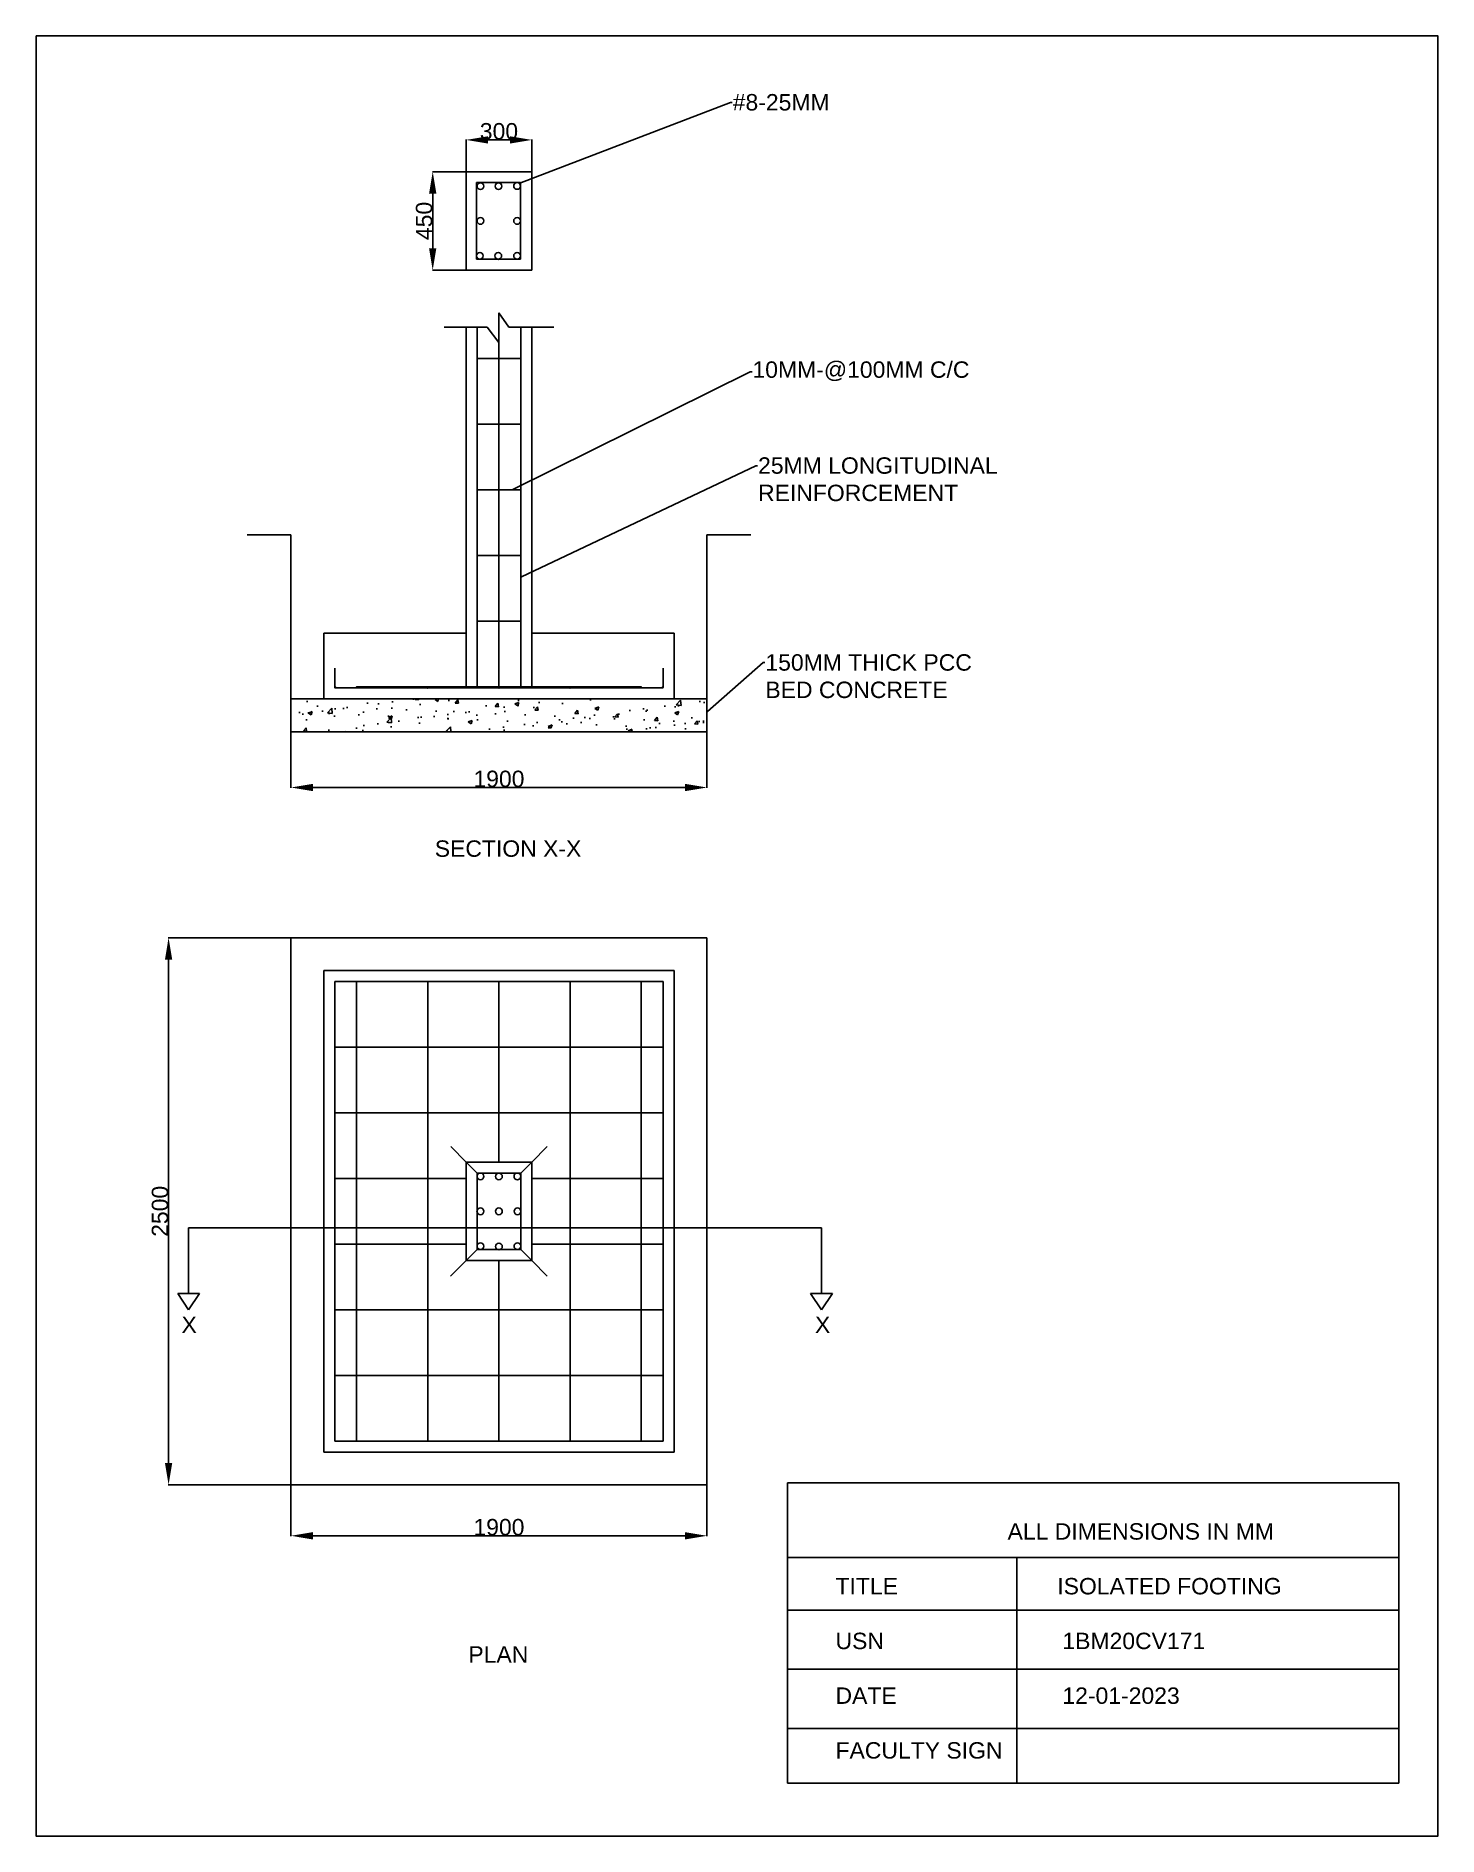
# Model space of a CAD drawing. Header units: millimetres. Extents: x 40145 to 205557, y -151835 to 42548.
# Drawn here: x 61319 to 67722, y 26135 to 34358 of the extents above; entities that cross this region are included whole.
import ezdxf
from ezdxf import colors
from ezdxf.entities.mleader import LeaderData, LeaderLine
from ezdxf.math import Vec2, Vec3

# ---------------------------------------------------------------- set-up
doc = ezdxf.new("R2010")
doc.units = ezdxf.units.MM
doc.styles.get("Standard").update_dxf_attribs({"font": 'arial.ttf'})
doc.dimstyles.new('ISO-25', dxfattribs={"dimtxt": 2.5, "dimasz": 100, "dimexe": 1.25, "dimexo": 0.625, "dimtad": 1, "dimtxsty": 'Standard', "dimcen": 2.5, "dimadec": 0, "dimazin": 0, "dimtfac": 1, "dimtmove": 0, "dimatfit": 3, "dimfxl": 1, "dimarcsym": 0})

msp = doc.modelspace()

# ---------------------------------------------------------------- texts
at = {"char_height": 75, "attachment_point": 1}
for s, width, insert in [('SECTION X-X', 1486.4668037, (63140.30926, 30683.19083)), ('X', 143.1173081, (61983.52652, 28507.90082)), ('X', 143.1173081, (64876.75115, 28507.90082)), ('                           ALL DIMENSIONS IN MM\\P\\PTITLE                         ISOLATED FOOTING\\P\\PUSN                            1BM20CV171\\P\\PDATE                          12-01-2023\\P\\PFACULTY SIGN', 4629.8983593, (64970.62895, 27563.6803)), ('PLAN', 1064.3262871, (63293.78951, 27001.7558))]:
    msp.add_mtext_dynamic_manual_height_columns(s, width=width, gutter_width=12.5, heights=[0], dxfattribs=dict(at, insert=insert))

# ---------------------------------------------------------------- blocks, each defined once
blk = doc.blocks.new('*D1')
at = {"color": 0, "lineweight": -2, "transparency": 16777216}
for p, q in [((62483.4, 31178.7), (62483.4, 30923.5)), ((64383.4, 31178.7), (64383.4, 30923.5)), ((62583.4, 30924.8), (64283.4, 30924.8))]:
    blk.add_line(p, q, dxfattribs=at)
at = {"color": 0, "transparency": 16777216}
for points in [[(62583.4, 30941.4), (62583.4, 30908.1), (62483.4, 30924.8)], [(64283.4, 30941.4), (64283.4, 30908.1), (64383.4, 30924.8)]]:
    blk.add_solid(points, dxfattribs=at)
at = {"layer": 'Defpoints', "color": 0, "transparency": 16777216}
for p in [(62483.4, 31179.4), (64383.4, 31179.4), (64383.4, 30924.8)]:
    blk.add_point(p, dxfattribs=at)
at = {"color": 0, "transparency": 16777216, "insert": (63433.4, 30963.7), "char_height": 75, "attachment_point": 5}
blk.add_mtext('1900', dxfattribs=at)
blk = doc.blocks.new('*D2')
at = {"color": 0, "lineweight": -2, "transparency": 16777216}
for p, q in [((63282.8, 33738.1), (63129.6, 33738.1)), ((63130.9, 33638.1), (63130.9, 33388.1)), ((63282.8, 33288.1), (63129.6, 33288.1))]:
    blk.add_line(p, q, dxfattribs=at)
at = {"color": 0, "transparency": 16777216}
for points in [[(63114.2, 33638.1), (63147.5, 33638.1), (63130.9, 33738.1)], [(63114.2, 33388.1), (63147.5, 33388.1), (63130.9, 33288.1)]]:
    blk.add_solid(points, dxfattribs=at)
at = {"layer": 'Defpoints', "color": 0, "transparency": 16777216}
for p in [(63283.4, 33738.1), (63130.9, 33288.1), (63283.4, 33288.1)]:
    blk.add_point(p, dxfattribs=at)
at = {"color": 0, "transparency": 16777216, "insert": (63091.9, 33513.1), "char_height": 75, "attachment_point": 5, "rotation": 90}
blk.add_mtext('450', dxfattribs=at)
blk = doc.blocks.new('*D3')
at = {"color": 0, "lineweight": -2, "transparency": 16777216}
for p, q in [((63283.4, 33738.7), (63283.4, 33884.5)), ((63383.4, 33883.3), (63483.4, 33883.3)), ((63583.4, 33738.7), (63583.4, 33884.5))]:
    blk.add_line(p, q, dxfattribs=at)
at = {"color": 0, "transparency": 16777216}
for points in [[(63383.4, 33899.9), (63383.4, 33866.6), (63283.4, 33883.3)], [(63483.4, 33899.9), (63483.4, 33866.6), (63583.4, 33883.3)]]:
    blk.add_solid(points, dxfattribs=at)
at = {"layer": 'Defpoints', "color": 0, "transparency": 16777216}
for p in [(63583.4, 33883.3), (63283.4, 33738.1), (63583.4, 33738.1)]:
    blk.add_point(p, dxfattribs=at)
at = {"color": 0, "transparency": 16777216, "insert": (63433.4, 33922.2), "char_height": 75, "attachment_point": 5}
blk.add_mtext('300', dxfattribs=at)
blk = doc.blocks.new('*D4')
at = {"color": 0, "lineweight": -2, "transparency": 16777216}
for p, q in [((62482.8, 30238.6), (61923.3, 30238.6)), ((61924.5, 30138.6), (61924.5, 27838.6)), ((62482.8, 27738.6), (61923.3, 27738.6))]:
    blk.add_line(p, q, dxfattribs=at)
at = {"color": 0, "transparency": 16777216}
for points in [[(61907.9, 30138.6), (61941.2, 30138.6), (61924.5, 30238.6)], [(61907.9, 27838.6), (61941.2, 27838.6), (61924.5, 27738.6)]]:
    blk.add_solid(points, dxfattribs=at)
at = {"layer": 'Defpoints', "color": 0, "transparency": 16777216}
for p in [(62483.4, 30238.6), (61924.5, 27738.6), (62483.4, 27738.6)]:
    blk.add_point(p, dxfattribs=at)
at = {"color": 0, "transparency": 16777216, "insert": (61885.6, 28988.6), "char_height": 75, "attachment_point": 5, "rotation": 90}
blk.add_mtext('2500', dxfattribs=at)
blk = doc.blocks.new('*D5')
at = {"color": 0, "lineweight": -2, "transparency": 16777216}
for p, q in [((62483.4, 27738), (62483.4, 27505)), ((64383.4, 27738), (64383.4, 27505)), ((62583.4, 27506.3), (64283.4, 27506.3))]:
    blk.add_line(p, q, dxfattribs=at)
at = {"color": 0, "transparency": 16777216}
for points in [[(62583.4, 27522.9), (62583.4, 27489.6), (62483.4, 27506.3)], [(64283.4, 27522.9), (64283.4, 27489.6), (64383.4, 27506.3)]]:
    blk.add_solid(points, dxfattribs=at)
at = {"layer": 'Defpoints', "color": 0, "transparency": 16777216}
for p in [(62483.4, 27738.6), (64383.4, 27738.6), (64383.4, 27506.3)]:
    blk.add_point(p, dxfattribs=at)
at = {"color": 0, "transparency": 16777216, "insert": (63433.4, 27545.2), "char_height": 75, "attachment_point": 5}
blk.add_mtext('1900', dxfattribs=at)

# ---------------------------------------------------------------- dimensions: what is measured, and where the dimension line sits
for base, p1, p2, picture, middle in [((63583.39444, 33883.27735), (63283.39444, 33738.10703), (63583.39444, 33738.10703), '*D3', (63433.39444, 33922.22091)), ((64383.39444, 30924.75736), (62483.39444, 31179.36127), (64383.39444, 31179.36127), '*D1', (63433.39444, 30963.67534))]:
    dim = msp.add_linear_dim(base=base, p1=p1, p2=p2, dimstyle='ISO-25', override={"dimtxt": 75})
    dim.commit()
    dim.dimension.update_dxf_attribs({"geometry": picture, "text_midpoint": middle})
for base, p1, p2, picture, middle in [((63130.86239, 33288.10703), (63283.39444, 33738.10703), (63283.39444, 33288.10703), '*D2', (63091.94442, 33513.10703)), ((61924.54033, 27738.61073), (62483.39444, 30238.61073), (62483.39444, 27738.61073), '*D4', (61885.62235, 28988.61073))]:
    dim = msp.add_linear_dim(base=base, p1=p1, p2=p2, angle=90, dimstyle='ISO-25', override={"dimtxt": 75})
    dim.commit()
    dim.dimension.update_dxf_attribs({"geometry": picture, "text_midpoint": middle})
dim = msp.add_linear_dim(base=(64383.39444, 27506.26394), p1=(62483.39444, 27738.61073), p2=(64383.39444, 27738.61073), dimstyle='ISO-25', override={"dimtxt": 75})
dim.commit()
dim.dimension.update_dxf_attribs({"geometry": '*D5', "text_midpoint": (63433.39444, 27506.26394), "dimtype": 160})

# ---------------------------------------------------------------- hatches: boundary and pattern name
h = msp.add_hatch()
h.set_pattern_fill('AR-CONC', color=256)
h.paths.add_polyline_path([(64383.39444, 31329.36127), (64283.39444, 31329.36127), (62483.39444, 31329.36127), (62483.39444, 31179.36127), (64283.39444, 31179.36127), (64383.39444, 31179.36127)])

# ---------------------------------------------------------------- linework, layer by layer
for p, q in [((63283.39444, 33288.10703), (63283.39444, 33738.10703)), ((63283.39444, 33738.10703), (63583.39444, 33738.10703)), ((63583.39444, 33738.10703), (63583.39444, 33288.10703)), ((63331.48568, 33688.10703), (63531.26206, 33688.10703)), ((63331.48568, 33338.10703), (63331.48568, 33688.10703)), ((63431.37387, 33687.11249), (63431.37387, 33688.10703)), ((63531.26206, 33338.10703), (63531.26206, 33688.10703)), ((63331.48568, 33513.10703), (63333.39444, 33513.10703)), ((63331.48568, 33338.10703), (63531.26206, 33338.10703)), ((63431.37387, 33338.10703), (63431.37387, 33338.65575)), ((63283.39444, 33288.10703), (63583.39444, 33288.10703)), ((63433.39444, 33028.50655), (63433.39444, 33092.56066)), ((63433.39444, 33092.56066), (63479.12969, 33028.50655)), ((63283.39444, 33028.50655), (63183.39444, 33028.50655)), ((63283.39444, 31512.40927), (63283.39444, 33028.50655)), ((63283.39444, 33028.50655), (63379.57691, 33028.50655)), ((63283.39444, 33028.50655), (63333.39444, 33028.50655)), ((63333.39444, 33028.50655), (63333.39444, 31384.36127)), ((63379.57691, 33028.50655), (63433.39444, 32957.72112)), ((63433.39444, 32957.72112), (63433.39444, 33028.50655)), ((63479.12969, 33028.50655), (63583.39444, 33028.50655)), ((63533.39444, 33028.50655), (63533.39444, 31384.36127)), ((63583.39444, 33028.50655), (63583.39444, 31390.13177)), ((63583.39444, 33028.50655), (63683.39444, 33028.50655)), ((63433.39444, 32884.36127), (63433.39444, 32957.72112)), ((63333.39444, 32884.36127), (63533.39444, 32884.36127)), ((63433.39444, 31384.36127), (63433.39444, 32884.36127)), ((63333.39444, 32584.36127), (63533.39444, 32584.36127)), ((63333.39444, 32284.36127), (63533.39444, 32284.36127)), ((62483.39444, 32079.36127), (62283.39444, 32079.36127)), ((62283.39444, 32079.36127), (62483.39444, 32079.36127)), ((62483.39444, 31179.36127), (62483.39444, 32079.36127)), ((64383.39444, 32079.36127), (64483.39444, 32079.36127)), ((64383.39444, 31329.36127), (64383.39444, 32079.36127)), ((64383.39444, 32079.36127), (64583.39444, 32079.36127)), ((63333.39444, 31984.36127), (63533.39444, 31984.36127)), ((63333.39444, 31684.36127), (63533.39444, 31684.36127)), ((63333.39444, 31684.36127), (63533.39444, 31684.36127)), ((62633.39444, 31629.36127), (62633.39444, 31329.36127)), ((63283.39444, 31629.36127), (62633.39444, 31629.36127)), ((64133.39444, 31629.36127), (63583.39444, 31629.36127)), ((64133.39444, 31629.36127), (64083.39444, 31629.36127)), ((64233.39444, 31629.36127), (64133.39444, 31629.36127)), ((64233.39444, 31329.36127), (64233.39444, 31629.36127)), ((63283.39444, 31512.40927), (63283.39444, 31384.36127)), ((62683.39444, 31389.36127), (62683.39444, 31469.36127)), ((64183.39444, 31389.55457), (64183.39444, 31469.36127)), ((64183.39444, 31429.45792), (64183.39444, 31381.67719)), ((62683.39444, 31389.36127), (62683.39444, 31381.86127)), ((62692.50439, 31379.40096), (62685.90947, 31379.36132)), ((62783.39444, 31379.36127), (62693.39444, 31379.36127)), ((62694.2845, 31379.36127), (62694.2845, 31379.40096)), ((63283.39444, 31384.36127), (62783.39444, 31384.36127)), ((62783.39444, 31379.36127), (64083.39444, 31379.36127)), ((63283.39444, 31384.36127), (64083.39444, 31384.36127)), ((63583.39444, 31390.13177), (63583.39444, 31384.36127)), ((64083.39444, 31379.36127), (64172.68178, 31379.36127)), ((64172.68178, 31379.36127), (64180.90123, 31379.36127)), ((64283.39444, 31329.36127), (62483.39444, 31329.36127)), ((62633.39444, 31329.36127), (62683.39444, 31329.36127)), ((64133.39444, 31329.36127), (64233.39444, 31329.36127)), ((64283.39444, 31329.36127), (64383.39444, 31329.36127)), ((64383.39444, 31329.36127), (64383.39444, 31179.36127)), ((62483.39444, 31179.36127), (64283.39444, 31179.36127)), ((64283.39444, 31179.36127), (64383.39444, 31179.36127)), ((62483.39444, 30238.61073), (62483.39444, 28326.73889)), ((62483.39444, 30238.61073), (64283.39444, 30238.61073)), ((64283.39444, 30238.61073), (64383.39444, 30238.61073)), ((64383.39444, 30238.61073), (64383.39444, 27838.61073)), ((62633.39444, 30088.61073), (64233.39444, 30088.61073)), ((62633.39444, 30088.61073), (62633.39444, 27988.61073)), ((62683.39444, 30038.61073), (62683.39444, 28038.61073)), ((62683.39444, 30038.61073), (64183.39444, 30038.61073)), ((62783.39444, 30038.61073), (62783.39444, 28038.61073)), ((63108.39444, 30038.61073), (63108.39444, 28038.61073)), ((63433.39444, 29438.61073), (63433.39444, 30038.61073)), ((63758.39444, 30038.61073), (63758.39444, 28038.61073)), ((64083.39444, 30038.61073), (64083.39444, 28038.61073)), ((64183.39444, 30038.61073), (64183.39444, 28038.61073)), ((64233.39444, 30088.61073), (64233.39444, 27988.61073)), ((62683.39444, 29738.61073), (64183.39444, 29738.61073)), ((62683.39444, 29438.61073), (64183.39444, 29438.61073)), ((63433.39444, 29438.61073), (63433.39444, 29213.61073)), ((63283.39444, 29213.61073), (63213.28919, 29284.9217)), ((63583.39444, 29213.61073), (63654.10512, 29284.32141)), ((63283.39444, 29138.61073), (63283.39444, 29213.61073)), ((63283.39444, 29213.61073), (63583.39444, 29213.61073)), ((63283.39444, 29213.61073), (63283.39444, 28763.61073)), ((63333.39444, 29163.61073), (63283.39444, 29213.61073)), ((63283.39444, 29213.61073), (63583.39444, 29213.61073)), ((63583.39444, 29213.61073), (63533.39444, 29163.61073)), ((63583.39444, 29213.61073), (63583.39444, 28763.61073)), ((63583.39444, 29213.61073), (63583.39444, 28763.61073)), ((62683.39444, 29138.61073), (63283.39444, 29138.61073)), ((63333.39444, 29163.61073), (63333.39444, 28813.61073)), ((63333.39444, 29163.61073), (63533.39444, 29163.61073)), ((63433.39444, 29163.22205), (63433.39444, 29163.61073)), ((63533.39444, 29163.61073), (63533.39444, 28813.61073)), ((63533.39444, 29163.61073), (63533.39444, 28813.61073)), ((63583.39444, 29138.61073), (64183.39444, 29138.61073)), ((63533.31777, 28988.61073), (63533.39444, 28988.61073)), ((64906.68355, 28913.35838), (62016.24691, 28913.35838)), ((62016.24691, 28913.35838), (62016.24691, 28613.35838)), ((64906.68355, 28913.35838), (64906.68355, 28613.35838)), ((62683.39444, 28838.61073), (63283.39444, 28838.61073)), ((63283.39444, 28763.61073), (63333.39444, 28813.61073)), ((63533.39444, 28813.61073), (63333.39444, 28813.61073)), ((63533.39444, 28813.61073), (63583.39444, 28763.61073)), ((63583.39444, 28838.61073), (64183.39444, 28838.61073)), ((63283.39444, 28763.61073), (63212.68377, 28692.90005)), ((63583.39444, 28763.61073), (63283.39444, 28763.61073)), ((63583.39444, 28763.61073), (63283.39444, 28763.61073)), ((63433.39444, 28034.80957), (63433.39444, 28763.61073)), ((63583.39444, 28763.61073), (63654.10512, 28692.90005)), ((61966.24691, 28613.35838), (62016.24691, 28613.35838)), ((62066.24691, 28613.35838), (61966.24691, 28613.35838)), ((61966.24691, 28613.35838), (62016.24691, 28538.35838)), ((62016.24691, 28613.35838), (62066.24691, 28613.35838)), ((62016.24691, 28538.35838), (62066.24691, 28613.35838)), ((62683.39444, 28538.61073), (64183.39444, 28538.61073)), ((64956.68355, 28613.35838), (64856.68355, 28613.35838)), ((64856.68355, 28613.35838), (64906.68355, 28538.35838)), ((64906.68355, 28538.35838), (64956.68355, 28613.35838)), ((62483.39444, 28326.73889), (62483.39444, 27838.61073)), ((62683.39444, 28238.61073), (64183.39444, 28238.61073)), ((62633.39444, 27988.61073), (62633.39444, 27938.61073)), ((62683.39444, 28038.61073), (62683.39444, 27938.61073)), ((62783.39444, 28038.61073), (62783.39444, 27938.61073)), ((63108.39444, 28038.61073), (63108.39444, 27938.61073)), ((63433.39444, 28034.80957), (63433.39444, 27938.61073)), ((63758.39444, 28038.61073), (63758.39444, 27938.61073)), ((64083.39444, 28038.61073), (64083.39444, 27938.61073)), ((64183.39444, 28038.61073), (64183.39444, 27938.61073)), ((64233.39444, 27938.61073), (64233.39444, 27988.61073)), ((62633.39444, 27888.61073), (62633.39444, 27938.61073)), ((62683.39444, 27888.61073), (62633.39444, 27888.61073)), ((62683.39444, 27938.61073), (64183.39444, 27938.61073)), ((62683.39444, 27888.61073), (64183.39444, 27888.61073)), ((64183.39444, 27888.61073), (64233.39444, 27888.61073)), ((64233.39444, 27888.61073), (64233.39444, 27938.61073)), ((62483.39444, 27838.61073), (62483.39444, 27738.61073)), ((64383.39444, 27738.61073), (64383.39444, 27838.61073)), ((62483.39444, 27738.61073), (62633.39444, 27738.61073)), ((62633.39444, 27738.61073), (64383.39444, 27738.61073)), ((67543.26352, 27747.6465), (64751.6034, 27747.6465)), ((64751.6034, 27747.6465), (64751.6034, 27667.52046)), ((67543.26352, 26375.48777), (67543.26352, 27747.6465)), ((64751.6034, 27667.52046), (64751.6034, 26375.48777)), ((64751.6034, 27667.52046), (64751.6034, 27407.11075)), ((64751.6034, 27407.11075), (67543.26352, 27407.11075)), ((65799.10251, 26375.48777), (65799.10251, 27407.11075)), ((67543.26352, 27407.11075), (67543.26352, 27166.73257)), ((67543.26352, 27166.73257), (64751.6034, 27166.73257)), ((64751.6034, 27166.73257), (64751.6034, 26896.30714)), ((64751.6034, 26896.30714), (67543.26352, 26896.30714)), ((67543.26352, 26896.30714), (67543.26352, 26625.88171)), ((67543.26352, 26625.88171), (64751.6034, 26625.88171)), ((64751.6034, 26625.88171), (64751.6034, 26375.48777)), ((64751.6034, 26375.48777), (67543.26352, 26375.48777)), ((67543.26352, 26375.48777), (65799.10251, 26375.48777))]:
    msp.add_line(p, q)
msp.add_lwpolyline([(61319.0384, 34357.94309), (67722.27837, 34357.94309), (67722.27837, 26134.84154), (61319.0384, 26134.84154)], close=True)
for centre, radius in [((63348.67249, 33671.83445), 15.27804), ((63431.37387, 33671.83445), 15.27804), ((63516.1082, 33672.7662), 15.27804), ((63348.67249, 33513.10703), 15.27804), ((63516.1082, 33513.10703), 15.27804), ((63346.39077, 33353.8972), 15.27804), ((63430.31694, 33353.8972), 15.27804), ((63516.1082, 33353.8972), 15.27804), ((62685.89444, 31381.86127), 2.5), ((62783.39444, 31381.86127), 2.5), ((63108.39444, 31381.86127), 2.5), ((63433.39444, 31381.86127), 2.5), ((63758.39444, 31381.86127), 2.5), ((64083.39444, 31381.86127), 2.5), ((64180.90123, 31381.86127), 2.5), ((63348.67249, 29148.33268), 15.27804), ((63433.39444, 29147.94401), 15.27804), ((63517.50998, 29148.33268), 15.27804), ((63348.67249, 28988.61073), 15.27804), ((63433.39444, 28988.61073), 15.27804), ((63518.03972, 28988.61073), 15.27804), ((63348.67249, 28829.2691), 15.27804), ((63433.39444, 28828.02844), 15.27804), ((63517.54255, 28829.2691), 15.27804)]:
    msp.add_circle(centre, radius)
msp.add_arc((62693.39444, 31389.36127), 10, 264.89358719, 270)
for p in [(63331.48568, 33513.10703), (63431.37387, 33338.10703), (62908.39444, 31384.36127), (63033.39444, 31384.36127), (63108.39444, 31379.36127), (63158.39444, 31384.36127), (63433.39444, 31379.36127), (63758.39444, 31379.36127), (63333.39444, 28988.61073), (63433.39444, 28813.61073)]:
    msp.add_point(p)

msp.set_redraw_order([(e.dxf.handle, doc.entitydb.next_handle()) for e in msp.query("TEXT MTEXT ATTDEF DIMENSION ARC_DIMENSION")])  # texts and dimensions are drawn at this point

# ---------------------------------------------------------------- leaders
ml = msp.add_multileader_mtext('Standard')
ml.set_content('#8-25MM', color=256)
ml.set_leader_properties()
ml.build(insert=Vec2(0, 0))
ctx = ml.context
ctx.base_point, ctx.char_height, ctx.plane_origin = Vec3(64499.17526, 34054.59681), 75, Vec3(63525.66329, 33684.68757)
notes = []
notes.append((ctx, [(0, (1, 1, 0), (64491.17526, 34054.59681), (1, 0), 8, [(0, [(63525.66329, 33684.68757)], 0, [])])]))
ctx.mtext.insert, ctx.mtext.flow_direction = Vec3(64501.17526, 34092.7363), 5
ml = msp.add_multileader_mtext('Standard')
ml.set_content('10MM-@100MM C/C', color=256)
ml.set_leader_properties()
ml.build(insert=Vec2(0, 0))
ctx = ml.context
ctx.base_point, ctx.char_height, ctx.plane_origin = Vec3(64589.21925, 32822.96429), 75, Vec3(63493.15085, 32284.36127)
notes.append((ctx, [(0, (1, 1, 0), (64581.21925, 32822.96429), (1, 0), 8, [(0, [(63493.15085, 32284.36127)], 0, [])])]))
ctx.mtext.insert, ctx.mtext.flow_direction = Vec3(64591.21925, 32871.48919), 5
ml = msp.add_multileader_mtext('Standard')
ml.set_content('25MM LONGITUDINAL\\PREINFORCEMENT', color=256)
ml.set_leader_properties()
ml.build(insert=Vec2(0, 0))
ctx = ml.context
ctx.base_point, ctx.char_height, ctx.plane_origin = Vec3(64614.92249, 32395.0032), 75, Vec3(63533.39444, 31885.16409)
notes.append((ctx, [(0, (1, 1, 0), (64606.92249, 32395.0032), (1, 0), 8, [(0, [(63533.39444, 31885.16409)], 0, [])])]))
ctx.mtext.insert, ctx.mtext.flow_direction = Vec3(64616.92249, 32433.1427), 5
ml = msp.add_multileader_mtext('Standard')
ml.set_content('150MM THICK PCC\\PBED CONCRETE', color=256)
ml.set_leader_properties()
ml.build(insert=Vec2(0, 0))
ctx = ml.context
ctx.base_point, ctx.char_height, ctx.plane_origin = Vec3(64648.30817, 31495.42829), 75, Vec3(64383.39444, 31269.01933)
notes.append((ctx, [(0, (1, 1, 0), (64640.30817, 31495.42829), (1, 0), 8, [(0, [(64383.39444, 31269.01933)], 0, [])])]))
ctx.mtext.insert, ctx.mtext.flow_direction = Vec3(64650.30817, 31533.56778), 5
for ctx, leaders in notes:
    for number, flags, end, landing, length, lines in leaders:
        leader = LeaderData()
        leader.index, (leader.has_last_leader_line, leader.has_dogleg_vector, leader.attachment_direction) = number, flags
        leader.last_leader_point, leader.dogleg_vector, leader.dogleg_length = Vec3(end), Vec3(landing), length
        for number, points, colour, breaks in lines:
            line = LeaderLine()
            line.index, line.vertices, line.color, line.breaks = number, Vec3.list(points), colors.encode_raw_color(colour), breaks
            leader.lines.append(line)
        ctx.leaders.append(leader)

doc.saveas('drawing.dxf')
